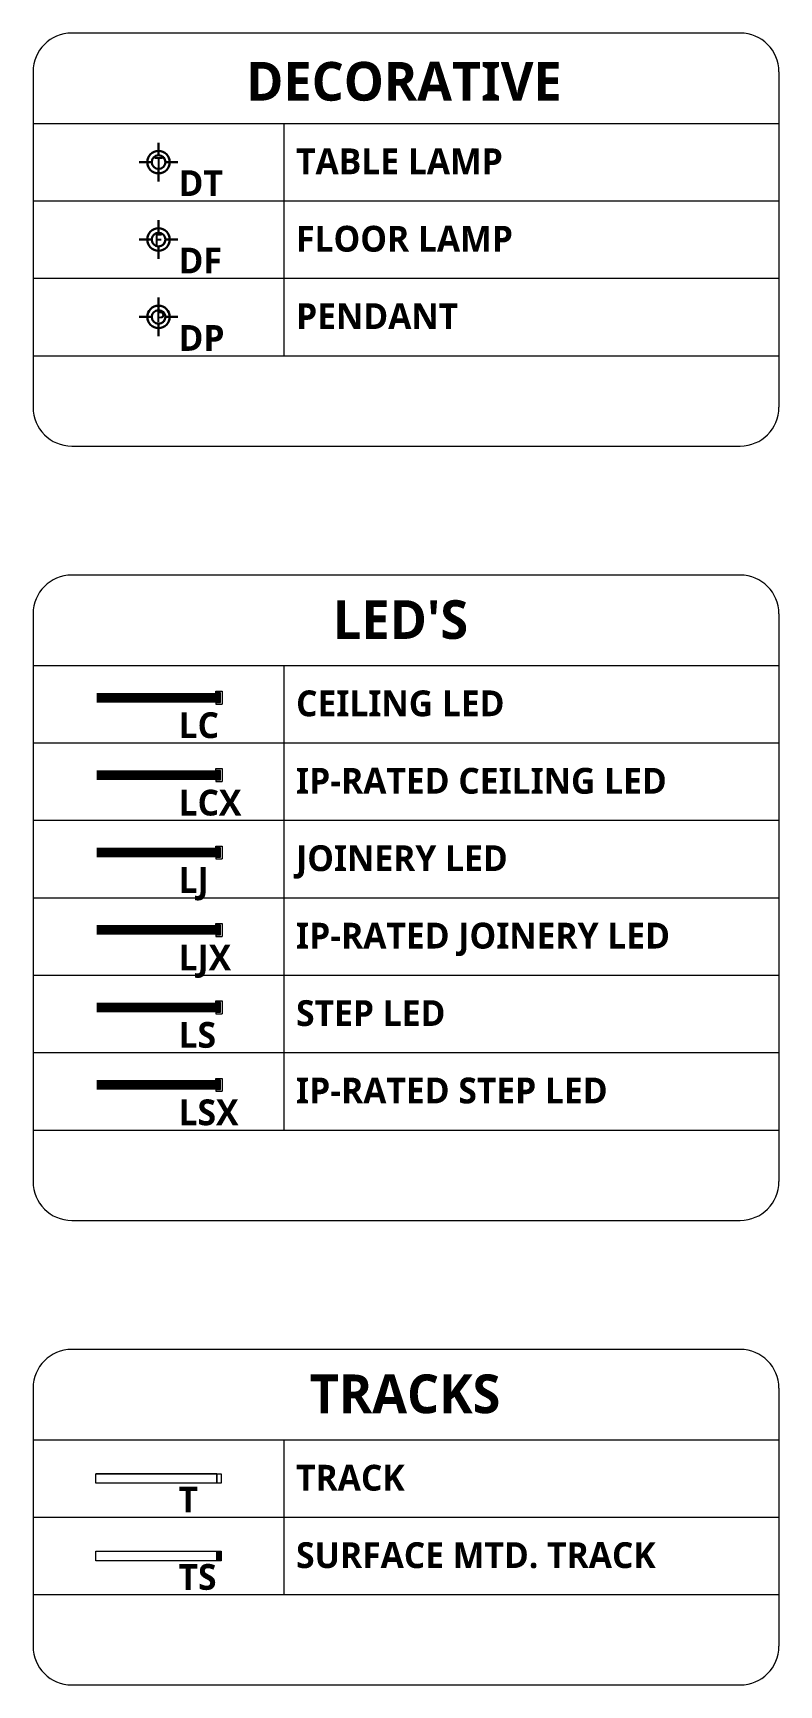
# Model space of a CAD drawing. Header units: millimetres. Extents: x 38267 to 100090, y -15201 to 6358.
# Drawn here: x 39054.1 to 39111.9, y -1164.6 to -1036.6 of the extents above; entities that cross this region are included whole.
import ezdxf

# ---------------------------------------------------------------- set-up
doc = ezdxf.new("R2010")
doc.units = ezdxf.units.MM
for name, pattern in [('ACAD_ISO02W100', [15, 12, -3]), ('Center 1_4_', [13.49375, 6.35, -2.38125, 2.38125, -2.38125]), ('DASHDOT', [25.4, 12.7, -6.35, 0, -6.35])]:
    doc.linetypes.add(name, pattern=pattern)
for name, color, linetype, lineweight in [('E-LUM-DIM', 7, 'Center 1_4_', 30), ('E-LUM-FLMP', 105, 'Continuous', 30), ('E-LUM-GFIT', 252, 'Continuous', 30), ('E-LUM-LED', 20, 'DASHDOT', 30), ('E-LUM-PDT', 135, 'Continuous', 30), ('E-LUM-TLMP', 33, 'Continuous', 30), ('E-LUM-TRK', 31, 'Continuous', 30), ('P-BLOCK', 7, 'Continuous', 15)]:
    doc.layers.add(name, color=color, linetype=linetype, lineweight=lineweight)
doc.layers.add('LDS LIGHTING', color=20, linetype='Continuous')
doc.styles.add('1-1', font='Yu Gothic UI Semibold.ttf', dxfattribs={"height": 1.5})

msp = doc.modelspace()

# ---------------------------------------------------------------- texts
at = {"layer": 'E-LUM-FLMP', "color": 7, "lineweight": 0, "insert": (39065.39, -1053.21), "char_height": 2, "attachment_point": 1, "style": '1-1'}
msp.add_mtext_dynamic_manual_height_columns('DF', width=41.1217, gutter_width=597.4, heights=[0], dxfattribs=at)
at = {"layer": 'E-LUM-LED', "color": 7, "lineweight": 0, "char_height": 2, "attachment_point": 1, "style": '1-1'}
for s, heights, insert in [('LC', [0], (39065.39, -1089.21)), ('{\\fYu Gothic UI Semibold|b1|i0|c128|p34;LC}X', [0], (39065.39, -1095.21)), ('{\\fYu Gothic UI Semibold|b1|i0|c128|p34;L}J', [2.14], (39065.39, -1101.21)), ('{\\fYu Gothic UI Semibold|b1|i0|c128|p34;L}JX', [2.03], (39065.39, -1107.21)), ('{\\fYu Gothic UI Semibold|b1|i0|c128|p34;L}S', [0], (39065.39, -1113.21)), ('{\\fYu Gothic UI Semibold|b1|i0|c128|p34;L}SX', [0], (39065.39, -1119.21)), ('T', [0], (39065.39, -1149.21)), ('TS', [0], (39065.39, -1155.21))]:
    msp.add_mtext_dynamic_manual_height_columns(s, width=41.1217, gutter_width=597.4, heights=heights, dxfattribs=dict(at, insert=insert))
at = {"layer": 'E-LUM-PDT', "color": 7, "lineweight": 0, "insert": (39065.39, -1059.21), "char_height": 2, "attachment_point": 1, "style": '1-1'}
msp.add_mtext_dynamic_manual_height_columns('DP', width=41.1217, gutter_width=597.4, heights=[0], dxfattribs=at)
at = {"layer": 'E-LUM-TLMP', "color": 7, "lineweight": 0, "insert": (39065.39, -1047.21), "char_height": 2, "attachment_point": 1, "style": '1-1'}
msp.add_mtext_dynamic_manual_height_columns('DT', width=41.1217, gutter_width=597.4, heights=[0], dxfattribs=at)
at = {"layer": 'P-BLOCK', "color": 7, "lineweight": 0, "transparency": 33554687, "char_height": 3, "attachment_point": 1, "style": '1-1'}
for s, insert in [('DECORATIVE', (39070.63, -1038.82)), ("{\\fYu Gothic UI Semibold|b1|i0|c128|p34; }LED'S", (39076.34, -1080.53)), ('TRACKS', (39075.56, -1140.52))]:
    msp.add_mtext_dynamic_manual_height_columns(s, width=30.813, gutter_width=597.4, heights=[0], dxfattribs=dict(at, insert=insert))
at = {"layer": 'P-BLOCK', "color": 7, "lineweight": 0, "char_height": 2, "attachment_point": 1, "style": '1-1'}
for s, insert in [('TABLE LAMP', (39074.5, -1045.52)), ('FLOOR LAMP', (39074.5, -1051.52)), ('PENDANT', (39074.5, -1057.52)), ('CEILING LED', (39074.5, -1087.52)), ('{\\fYu Gothic UI Semibold|b1|i0|c128|p34;IP-RATED }CEILING LED', (39074.5, -1093.52)), ('JOINERY LED', (39074.5, -1099.52)), ('IP-RATED JOINERY LED', (39074.5, -1105.52)), ('STEP LED', (39074.5, -1111.52)), ('IP-RATED STEP LED', (39074.5, -1117.52)), ('TRACK', (39074.5, -1147.52)), ('SURFACE MTD. {\\fYu Gothic UI Semibold|b1|i0|c128|p34;TRACK}', (39074.5, -1153.52))]:
    msp.add_mtext_dynamic_manual_height_columns(s, width=41.1217, gutter_width=597.4, heights=[0], dxfattribs=dict(at, insert=insert))

# ---------------------------------------------------------------- blocks, each defined once
blk = doc.blocks.new('T')
at = {"layer": 'E-LUM-TRK', "linetype": 'ByBlock', "lineweight": 0, "ltscale": 10}
blk.add_lwpolyline([(0, 0.37), (0.35, 0.37), (0.35, -0.37), (0, -0.37)], close=True, dxfattribs=at)
blk = doc.blocks.new('TS')
at = {"layer": 'E-LUM-TRK', "linetype": 'ByBlock', "lineweight": 0, "ltscale": 10}
h = blk.add_hatch(color=256, dxfattribs=at)
h.dxf.hatch_style = 1
h.paths.add_polyline_path([(0.35, 0.37), (0, 0.37), (0, -0.37), (0.35, -0.37)])
blk.add_lwpolyline([(0, 0.37), (0.35, 0.37), (0.35, -0.37), (0, -0.37)], close=True, dxfattribs=at)
blk = doc.blocks.new('LC')
at = {"layer": 'E-LUM-LED', "lineweight": 0, "ltscale": 100}
for p, q in [((-0.35, 0.37), (-0.35, 0.5)), ((-0.35, 0.5), (0.15, 0.5)), ((0, 0.37), (-0.35, 0.37)), ((0, -0.37), (0, 0.37)), ((0.15, 0.5), (0.15, -0.5)), ((-0.35, -0.37), (-0.35, -0.5)), ((-0.35, -0.37), (0, -0.37)), ((-0.35, -0.5), (0.15, -0.5))]:
    blk.add_line(p, q, dxfattribs=at)
blk = doc.blocks.new('LJ')
at = {"layer": 'E-LUM-LED', "color": 3, "lineweight": 0, "ltscale": 100}
for p, q in [((-0.35, 0.37), (-0.35, 0.5)), ((-0.35, 0.5), (0.15, 0.5)), ((0, 0.37), (-0.35, 0.37)), ((0, -0.37), (0, 0.37)), ((0.15, 0.5), (0.15, -0.5)), ((-0.35, -0.37), (-0.35, -0.5)), ((-0.35, -0.37), (0, -0.37)), ((-0.35, -0.5), (0.15, -0.5))]:
    blk.add_line(p, q, dxfattribs=at)
blk = doc.blocks.new('LCX')
at = {"layer": 'E-LUM-LED', "lineweight": 0, "ltscale": 100}
for p, q in [((-0.35, 0.37), (-0.35, 0.5)), ((-0.35, 0.5), (0.15, 0.5)), ((0, 0.37), (-0.35, 0.37)), ((0, -0.37), (0, 0.37)), ((0.15, 0.5), (0.15, -0.5)), ((-0.35, -0.37), (-0.35, -0.5)), ((-0.35, -0.37), (0, -0.37)), ((-0.35, -0.5), (0.15, -0.5))]:
    blk.add_line(p, q, dxfattribs=at)
blk = doc.blocks.new('LJX')
at = {"layer": 'E-LUM-LED', "color": 3, "lineweight": 0, "ltscale": 100}
for p, q in [((-0.35, 0.37), (-0.35, 0.5)), ((-0.35, 0.5), (0.15, 0.5)), ((0, 0.37), (-0.35, 0.37)), ((0, -0.37), (0, 0.37)), ((0.15, 0.5), (0.15, -0.5)), ((-0.35, -0.37), (-0.35, -0.5)), ((-0.35, -0.37), (0, -0.37)), ((-0.35, -0.5), (0.15, -0.5))]:
    blk.add_line(p, q, dxfattribs=at)
blk = doc.blocks.new('LSX')
at = {"layer": 'E-LUM-LED', "color": 67, "lineweight": 0, "ltscale": 100, "true_color": 0x727430}
for p, q in [((-0.35, 0.37), (-0.35, 0.5)), ((-0.35, 0.5), (0.15, 0.5)), ((0, 0.37), (-0.35, 0.37)), ((0, -0.37), (0, 0.37)), ((0.15, 0.5), (0.15, -0.5)), ((-0.35, -0.37), (-0.35, -0.5)), ((-0.35, -0.37), (0, -0.37)), ((-0.35, -0.5), (0.15, -0.5))]:
    blk.add_line(p, q, dxfattribs=at)
blk = doc.blocks.new('LS')
at = {"layer": 'E-LUM-LED', "color": 67, "lineweight": 0, "ltscale": 100, "true_color": 0x727430}
for p, q in [((-0.35, 0.37), (-0.35, 0.5)), ((-0.35, 0.5), (0.15, 0.5)), ((0, 0.37), (-0.35, 0.37)), ((0, -0.37), (0, 0.37)), ((0.15, 0.5), (0.15, -0.5)), ((-0.35, -0.37), (-0.35, -0.5)), ((-0.35, -0.37), (0, -0.37)), ((-0.35, -0.5), (0.15, -0.5))]:
    blk.add_line(p, q, dxfattribs=at)
blk = doc.blocks.new('DP')
at = {"layer": 'E-LUM-GFIT', "lineweight": 30}
blk.add_circle((0, 0), 0.869, dxfattribs=at)
at = {"layer": 'E-LUM-PDT', "lineweight": 30}
for p, q in [((0, 1.5), (0, 0.53)), ((-0.53, 0), (-1.5, 0)), ((1.5, 0), (0.53, 0)), ((0, -0.53), (0, -1.5))]:
    blk.add_line(p, q, dxfattribs=at)
for radius in [0.869, 0.528]:
    blk.add_circle((0, 0), radius, dxfattribs=at)
at = {"layer": 'E-LUM-PDT', "lineweight": 30, "insert": (-0.2, 0.44), "char_height": 0.867, "attachment_point": 1, "style": '1-1'}
blk.add_mtext_dynamic_manual_height_columns('P', width=0.8673, gutter_width=4.34, heights=[0], dxfattribs=at)
blk = doc.blocks.new('DT')
at = {"layer": 'E-LUM-GFIT', "lineweight": 30}
blk.add_circle((0, 0), 0.869, dxfattribs=at)
at = {"layer": 'E-LUM-TLMP', "lineweight": 30}
for p, q in [((0, 1.5), (0, 0.53)), ((-0.53, 0), (-1.5, 0)), ((1.5, 0), (0.53, 0)), ((0, -0.53), (0, -1.5))]:
    blk.add_line(p, q, dxfattribs=at)
for radius in [0.869, 0.528]:
    blk.add_circle((0, 0), radius, dxfattribs=at)
at = {"layer": 'E-LUM-TLMP', "lineweight": 30, "insert": (-0.32, 0.39), "char_height": 0.867, "attachment_point": 1, "style": '1-1'}
blk.add_mtext_dynamic_manual_height_columns('T', width=0.8673, gutter_width=4.34, heights=[0], dxfattribs=at)
blk = doc.blocks.new('DF')
at = {"layer": 'E-LUM-FLMP', "lineweight": 30}
for p, q in [((0, 1.5), (0, 0.53)), ((-0.53, 0), (-1.5, 0)), ((1.5, 0), (0.53, 0)), ((0, -0.53), (0, -1.5))]:
    blk.add_line(p, q, dxfattribs=at)
for radius in [0.869, 0.528]:
    blk.add_circle((0, 0), radius, dxfattribs=at)
at = {"layer": 'E-LUM-GFIT', "lineweight": 30}
blk.add_circle((0, 0), 0.869, dxfattribs=at)
at = {"layer": 'E-LUM-FLMP', "lineweight": 30, "style": '1-1'}
blk.add_text('F', height=0.867, dxfattribs=at).set_placement((-0.33, -0.43))

# ---------------------------------------------------------------- linework, layer by layer
at = {"layer": 'E-LUM-TRK', "linetype": 'ByBlock', "lineweight": 0, "ltscale": 10}
msp.add_line((39068.35, -1148.21), (39058.97, -1148.21), dxfattribs=at)
for points in [[(39058.97, -1148.21), (39068.35, -1148.21), (39068.35, -1148.95), (39058.97, -1148.95)], [(39058.97, -1154.21), (39068.35, -1154.21), (39068.35, -1154.95), (39058.97, -1154.95)]]:
    msp.add_lwpolyline(points, close=True, dxfattribs=at)
at = {"layer": 'LDS LIGHTING', "linetype": 'ByBlock', "lineweight": 0, "ltscale": 10, "const_width": 0.748}
for points in [[(39068.63, -1088.08), (39059.05, -1088.08)], [(39068.63, -1094.08), (39059.05, -1094.08)]]:
    msp.add_lwpolyline(points, dxfattribs=at)
at = {"layer": 'LDS LIGHTING', "color": 3, "linetype": 'ByBlock', "lineweight": 0, "ltscale": 10, "const_width": 0.748}
for points in [[(39068.63, -1100.08), (39059.05, -1100.08)], [(39068.63, -1106.08), (39059.05, -1106.08)]]:
    msp.add_lwpolyline(points, dxfattribs=at)
at = {"layer": 'LDS LIGHTING', "color": 67, "linetype": 'ByBlock', "lineweight": 0, "ltscale": 10, "true_color": 0x727430, "const_width": 0.748}
for points in [[(39068.63, -1112.08), (39059.05, -1112.08)], [(39068.63, -1118.08), (39059.05, -1118.08)]]:
    msp.add_lwpolyline(points, dxfattribs=at)
at = {"layer": 'P-BLOCK', "lineweight": 0}
for p, q in [((39108.93, -1036.58), (39057.11, -1036.58)), ((39108.93, -1078.58), (39057.11, -1078.58)), ((39108.93, -1138.58), (39057.11, -1138.58))]:
    msp.add_line(p, q, dxfattribs=at)
at = {"layer": 'P-BLOCK', "lineweight": 0, "transparency": 33554687}
for p, q in [((39054.11, -1039.58), (39054.11, -1065.58)), ((39111.93, -1039.58), (39111.93, -1065.58)), ((39054.11, -1081.58), (39054.11, -1125.58)), ((39111.93, -1081.58), (39111.93, -1125.58)), ((39054.11, -1141.58), (39054.11, -1161.58)), ((39111.93, -1141.58), (39111.93, -1161.58))]:
    msp.add_line(p, q, dxfattribs=at)
at = {"layer": 'P-BLOCK', "lineweight": 0, "ltscale": 100, "transparency": 33554687}
for p, q in [((39054.11, -1043.58), (39111.93, -1043.58)), ((39073.56, -1043.58), (39073.56, -1061.58)), ((39054.11, -1049.58), (39111.93, -1049.58)), ((39054.11, -1055.58), (39111.93, -1055.58)), ((39054.11, -1061.58), (39111.93, -1061.58)), ((39057.11, -1068.58), (39108.93, -1068.58)), ((39054.11, -1085.58), (39111.93, -1085.58)), ((39073.56, -1085.58), (39073.56, -1121.58)), ((39054.11, -1091.58), (39111.93, -1091.58)), ((39054.11, -1097.58), (39111.93, -1097.58)), ((39054.11, -1103.58), (39111.93, -1103.58)), ((39054.11, -1109.58), (39111.93, -1109.58)), ((39054.11, -1115.58), (39111.93, -1115.58)), ((39054.11, -1121.58), (39111.93, -1121.58)), ((39057.11, -1128.58), (39108.93, -1128.58)), ((39054.11, -1145.58), (39111.93, -1145.58)), ((39073.56, -1145.58), (39073.56, -1157.58)), ((39054.11, -1151.58), (39111.93, -1151.58)), ((39054.11, -1157.58), (39111.93, -1157.58)), ((39057.11, -1164.58), (39108.93, -1164.58))]:
    msp.add_line(p, q, dxfattribs=at)
at = {"layer": 'P-BLOCK', "lineweight": 0, "transparency": 33554687}
for centre, start, end in [((39057.11, -1039.58), 90, 180), ((39108.93, -1039.58), 0, 90), ((39057.11, -1065.58), 180, 270), ((39108.93, -1065.58), 270, 0), ((39057.11, -1081.58), 90, 180), ((39108.93, -1081.58), 0, 90), ((39057.11, -1125.58), 180, 270), ((39108.93, -1125.58), 270, 0), ((39057.11, -1141.58), 90, 180), ((39108.93, -1141.58), 0, 90), ((39057.11, -1161.58), 180, 270), ((39108.93, -1161.58), 270, 0)]:
    msp.add_arc(centre, 3, start, end, dxfattribs=at)

# ---------------------------------------------------------------- block references
at = {"layer": 'E-LUM-DIM', "lineweight": 0}
msp.add_blockref('LSX', (39068.63, -1118.08), dxfattribs=at)
at = {"layer": 'E-LUM-FLMP', "linetype": 'Center 1_4_', "lineweight": 0, "ltscale": 10}
msp.add_blockref('DF', (39063.84, -1052.58), dxfattribs=at)
at = {"layer": 'E-LUM-GFIT', "linetype": 'ACAD_ISO02W100', "lineweight": 0}
msp.add_blockref('LJ', (39068.63, -1100.08), dxfattribs=at)
at = {"layer": 'E-LUM-GFIT', "lineweight": 0}
msp.add_blockref('LS', (39068.63, -1112.08), dxfattribs=at)
at = {"layer": 'E-LUM-LED', "linetype": 'ACAD_ISO02W100', "lineweight": 0}
msp.add_blockref('LC', (39068.63, -1088.08), dxfattribs=at)
at = {"layer": 'E-LUM-LED', "lineweight": 0, "ltscale": 10}
msp.add_blockref('LCX', (39068.63, -1094.08), dxfattribs=at)
at = {"layer": 'E-LUM-LED', "lineweight": 0}
msp.add_blockref('LJX', (39068.63, -1106.08), dxfattribs=at)
at = {"layer": 'E-LUM-PDT', "linetype": 'Continuous', "lineweight": 0, "ltscale": 10}
msp.add_blockref('DP', (39063.84, -1058.58), dxfattribs=at)
at = {"layer": 'E-LUM-TLMP', "linetype": 'Center 1_4_', "lineweight": 0, "ltscale": 10}
msp.add_blockref('DT', (39063.84, -1046.58), dxfattribs=at)
at = {"layer": 'E-LUM-TRK', "linetype": 'ByBlock', "lineweight": 0}
for name, p in [('T', (39068.35, -1148.58)), ('TS', (39068.35, -1154.58))]:
    msp.add_blockref(name, p, dxfattribs=at)

msp.set_redraw_order([(e.dxf.handle, doc.entitydb.next_handle()) for e in msp.query("TEXT MTEXT ATTDEF DIMENSION ARC_DIMENSION")])  # texts and dimensions are drawn at this point

doc.saveas('drawing.dxf')
